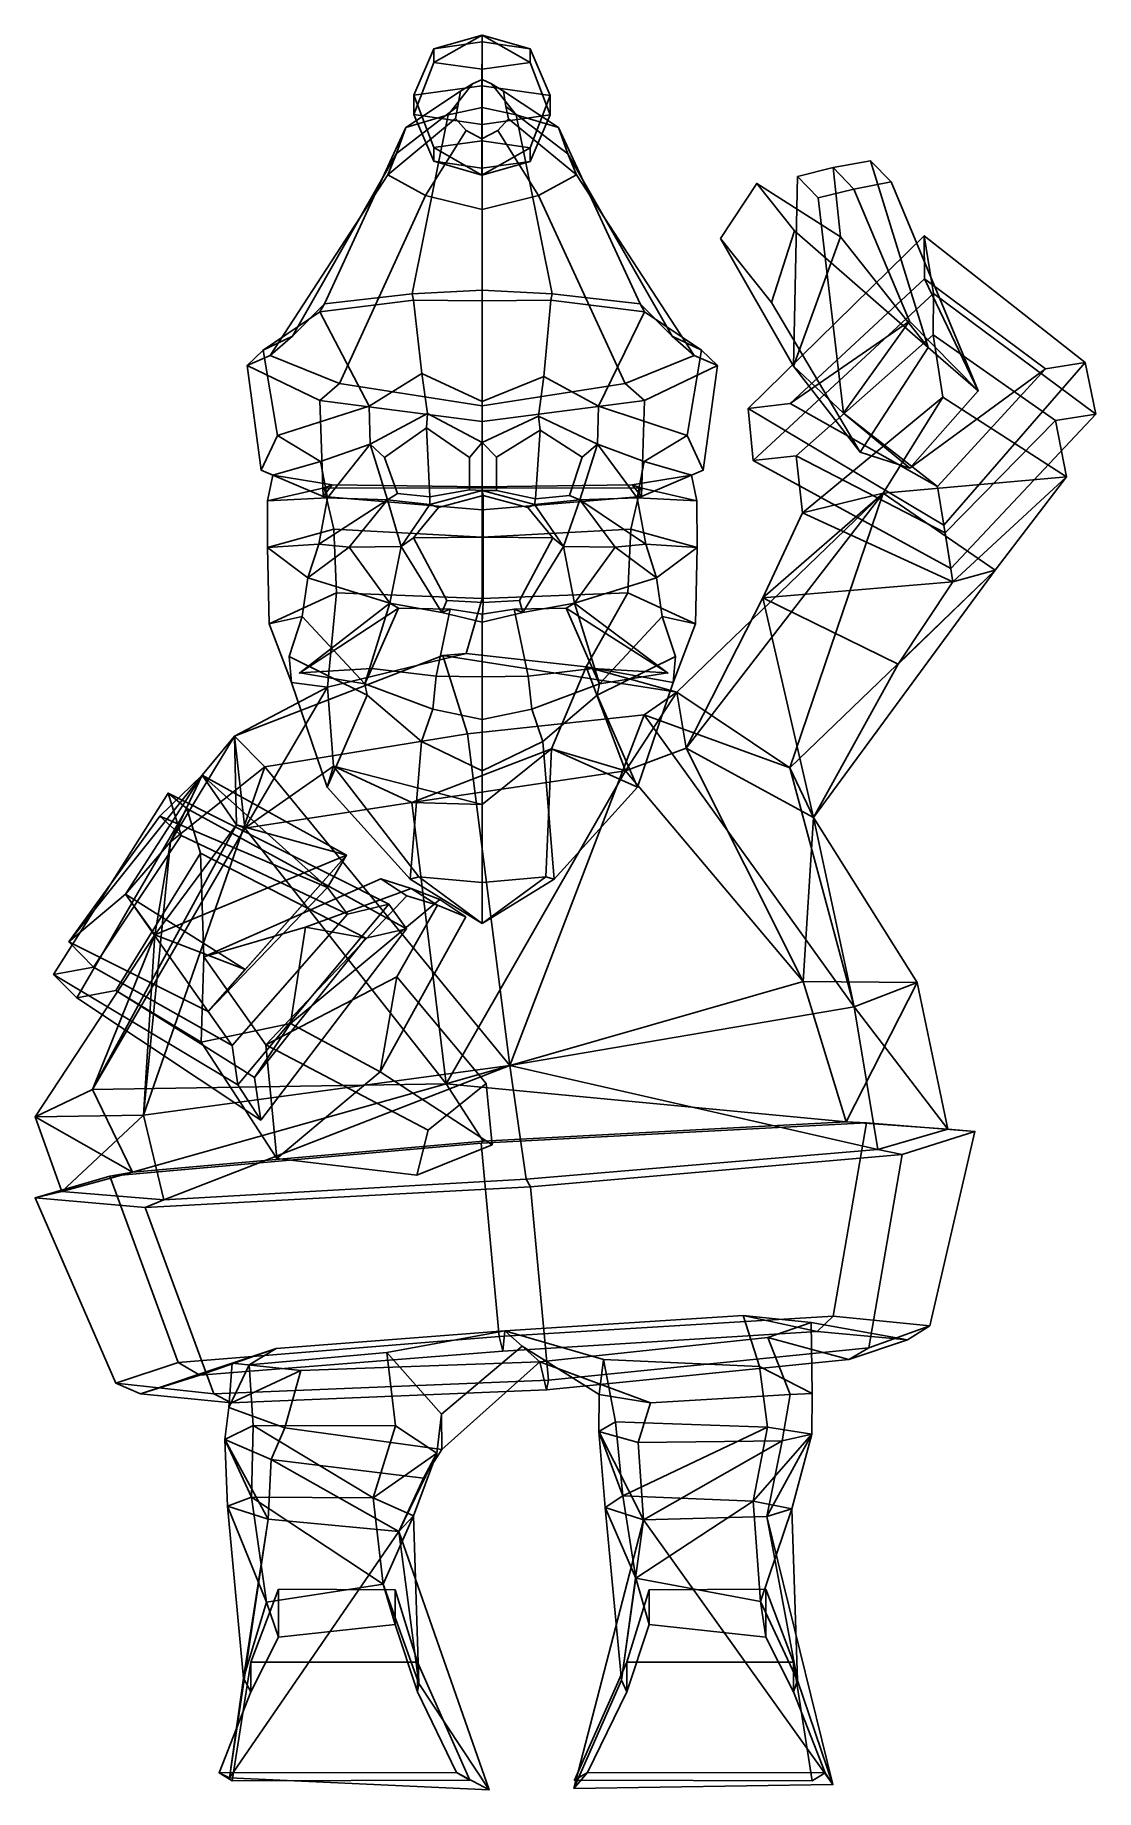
# Model space of a CAD drawing. Extents: x -140 to 160, y -156 to 341.
import ezdxf

# ---------------------------------------------------------------- set-up
doc = ezdxf.new("R2010")
doc.units = 0

msp = doc.modelspace()

# ---------------------------------------------------------------- linework, layer by layer
for p in [(-64.77507, 160.365143, 96.495125), (39.231495, 160.365143, 96.495125)]:
    msp.add_point(p)
for points in [[(-26.832548, 336.949158, -22.037313), (-13.224973, 338.858826, -29.255665), (-13.251208, 326.463806, -38.97863), (-32.495247, 323.763123, -28.770414)], [(-26.829958, 333.085388, -7.617524), (-13.211961, 340.792175, -13.282484), (-26.832548, 336.949158, -22.037313)], [(-13.211961, 340.792175, -13.282484), (-13.224973, 338.858826, -29.255665), (-26.832548, 336.949158, -22.037313)], [(-13.219794, 331.131287, -0.416027), (-13.211961, 340.792175, -13.282484), (-26.829958, 333.085388, -7.617524)], [(0.385223, 336.904724, -22.05411), (5.996488, 323.700287, -28.794167), (-13.251208, 326.463806, -38.97863), (-13.224973, 338.858826, -29.255665)], [(-13.211961, 340.792175, -13.282484), (0.385223, 336.904724, -22.05411), (-13.224973, 338.858826, -29.255665)], [(-13.219794, 331.131287, -0.416027), (0.387813, 333.040955, -7.634319), (-13.211961, 340.792175, -13.282484)], [(0.387813, 333.040955, -7.634319), (0.385223, 336.904724, -22.05411), (-13.211961, 340.792175, -13.282484)], [(-32.491585, 318.29892, -8.377673), (-26.829958, 333.085388, -7.617524), (-26.832548, 336.949158, -22.037313), (-32.495247, 323.763123, -28.770414)], [(-13.243885, 315.53537, 1.806762), (-13.219794, 331.131287, -0.416027), (-26.829958, 333.085388, -7.617524), (-32.491585, 318.29892, -8.377673)], [(-13.243885, 315.53537, 1.806762), (6.000149, 318.236053, -8.401425), (0.387813, 333.040955, -7.634319), (-13.219794, 331.131287, -0.416027)], [(6.000149, 318.236053, -8.401425), (5.996488, 323.700287, -28.794167), (0.385223, 336.904724, -22.05411), (0.387813, 333.040955, -7.634319)], [(-13.238644, 328.239136, -7.126529), (-15.936256, 327.024872, -7.45845), (-22.807869, 318.266296, 51.219948), (-13.178334, 320.358612, 53.964451)], [(-13.238644, 328.239136, -7.126529), (-13.178334, 320.358612, 53.964451), (-3.554868, 318.252838, 51.214859), (-10.545421, 327.016052, -7.461776)], [(-19.280514, 324.942139, -8.027983), (-20.038277, 320.642426, -9.204792), (-37.432755, 307.271637, 36.821705), (-34.74342, 314.677887, 46.516018)], [(-15.936256, 327.024872, -7.45845), (-19.280514, 324.942139, -8.027983), (-34.74342, 314.677887, 46.516018), (-22.807869, 318.266296, 51.219948)], [(-26.882874, 308.958221, -29.537462), (-32.495247, 323.763123, -28.770414), (-13.251208, 326.463806, -38.97863), (-13.275297, 310.86792, -36.755814)], [(-32.491585, 318.29892, -8.377673), (-32.495247, 323.763123, -28.770414), (-26.882874, 308.958221, -29.537462), (-26.880283, 305.094452, -15.117672)], [(0.334897, 308.913788, -29.554256), (-13.275297, 310.86792, -36.755814), (-13.251208, 326.463806, -38.97863), (5.996488, 323.700287, -28.794167)], [(-10.545421, 327.016052, -7.461776), (-3.554868, 318.252838, 51.214859), (8.370284, 314.647736, 46.50462), (-7.208688, 324.922424, -8.035432)], [(-7.208688, 324.922424, -8.035432), (8.370284, 314.647736, 46.50462), (11.038198, 307.237701, 36.808887), (-6.466423, 320.620239, -9.213166)], [(6.000149, 318.236053, -8.401425), (0.337486, 305.050018, -15.134467), (0.334897, 308.913788, -29.554256), (5.996488, 323.700287, -28.794167)], [(-57.824081, 264.803253, 82.086647), (-32.963776, 267.628021, 94.745087), (-22.807869, 318.266296, 51.219948), (-34.74342, 314.677887, 46.516018)], [(-20.038277, 320.642426, -9.204792), (-20.731186, 317.174194, -10.154005), (-39.893745, 301.297607, 29.001934), (-37.432755, 307.271637, 36.821705)], [(-13.175511, 268.643951, 102.110413), (-13.178334, 320.358612, 53.964451), (-22.807869, 318.266296, 51.219948), (-32.963776, 267.628021, 94.745087)], [(-13.243885, 315.53537, 1.806762), (-32.491585, 318.29892, -8.377673), (-26.880283, 305.094452, -15.117672), (-13.270119, 303.14035, -7.916174)], [(-13.243885, 315.53537, 1.806762), (-13.270119, 303.14035, -7.916174), (0.337486, 305.050018, -15.134467), (6.000149, 318.236053, -8.401425)], [(-13.175511, 268.643951, 102.110413), (6.612749, 267.628021, 94.745087), (-3.554868, 318.252838, 51.214859), (-13.178334, 320.358612, 53.964451)], [(-6.466423, 320.620239, -9.213166), (11.038198, 307.237701, 36.808887), (13.481923, 301.260284, 28.98782), (-5.786013, 317.14978, -10.163227)], [(31.473063, 264.803253, 82.086647), (8.370284, 314.647736, 46.50462), (-3.554868, 318.252838, 51.214859), (6.612749, 267.628021, 94.745087)], [(-66.864609, 255.59906, 55.375454), (-57.824081, 264.803253, 82.086647), (-34.74342, 314.677887, 46.516018), (-37.432755, 307.271637, 36.821705)], [(-20.731186, 317.174194, -10.154005), (-17.736357, 313.777924, -11.084127), (-29.184536, 295.4487, 21.354467), (-39.893745, 301.297607, 29.001934)], [(-17.736357, 313.777924, -11.084127), (-13.268827, 311.485901, -11.712283), (-13.220048, 291.502228, 16.200111), (-29.184536, 295.4487, 21.354467)], [(-8.793065, 313.763336, -11.089645), (2.755817, 295.426331, 21.34602), (-13.220048, 291.502228, 16.200111), (-13.268827, 311.485901, -11.712283)], [(-5.786013, 317.14978, -10.163227), (13.481923, 301.260284, 28.98782), (2.755817, 295.426331, 21.34602), (-8.793065, 313.763336, -11.089645)], [(40.513592, 255.59906, 55.375454), (11.038198, 307.237701, 36.808887), (8.370284, 314.647736, 46.50462), (31.473063, 264.803253, 82.086647)], [(-13.28314, 301.207001, -23.889299), (-26.882874, 308.958221, -29.537462), (-13.275297, 310.86792, -36.755814)], [(-26.880283, 305.094452, -15.117672), (-26.882874, 308.958221, -29.537462), (-13.28314, 301.207001, -23.889299)], [(-13.28314, 301.207001, -23.889299), (-13.275297, 310.86792, -36.755814), (0.334897, 308.913788, -29.554256)], [(0.337486, 305.050018, -15.134467), (-13.28314, 301.207001, -23.889299), (0.334897, 308.913788, -29.554256)], [(-73.134552, 250.177185, 32.811611), (-66.864609, 255.59906, 55.375454), (-37.432755, 307.271637, 36.821705), (-39.893745, 301.297607, 29.001934)], [(-13.270119, 303.14035, -7.916174), (-26.880283, 305.094452, -15.117672), (-13.28314, 301.207001, -23.889299)], [(-13.270119, 303.14035, -7.916174), (-13.28314, 301.207001, -23.889299), (0.337486, 305.050018, -15.134467)], [(46.783531, 250.177185, 32.811611), (13.481923, 301.260284, 28.98782), (11.038198, 307.237701, 36.808887), (40.513592, 255.59906, 55.375454)], [(75.931473, 300.81424, 178.903305), (74.805611, 247.138977, 191.860626), (88.122993, 283.700836, 194.802017), (86.094955, 303.322357, 182.228012)], [(75.931473, 300.81424, 178.903305), (86.094955, 303.322357, 182.228012), (91.931152, 297.220795, 172.396423), (81.776794, 294.799316, 168.996658)], [(86.094955, 303.322357, 182.228012), (96.596619, 305.272217, 186.127106), (102.424057, 299.2854, 176.244751), (91.931152, 297.220795, 172.396423)], [(86.094955, 303.322357, 182.228012), (88.122993, 283.700836, 194.802017), (112.975533, 252.445374, 207.377533), (96.596619, 305.272217, 186.127106)], [(96.596619, 305.272217, 186.127106), (112.975533, 252.445374, 207.377533), (127.07782, 240.145081, 179.792114), (102.424057, 299.2854, 176.244751)], [(-53.546638, 242.208405, 12.722825), (-73.134552, 250.177185, 32.811611), (-39.893745, 301.297607, 29.001934), (-29.184536, 295.4487, 21.354467)], [(27.19561, 242.208405, 12.722826), (2.755817, 295.426331, 21.34602), (13.481923, 301.260284, 28.98782), (46.783531, 250.177185, 32.811611)], [(54.17284, 283.237579, 246.90567), (68.577606, 265.124451, 250.328674), (75.137024, 285.430481, 254.822433), (64.448761, 298.82135, 241.832504)], [(54.17284, 283.237579, 246.90567), (64.448761, 298.82135, 241.832504), (88.122993, 283.700836, 194.802017), (74.805611, 247.138977, 191.860626)], [(64.448761, 298.82135, 241.832504), (75.137024, 285.430481, 254.822433), (112.975533, 252.445374, 207.377533), (88.122993, 283.700836, 194.802017)], [(75.931473, 300.81424, 178.903305), (81.776794, 294.799316, 168.996658), (88.954689, 233.826691, 164.787582), (74.805611, 247.138977, 191.860626)], [(91.931152, 297.220795, 172.396423), (102.424057, 299.2854, 176.244751), (127.07782, 240.145081, 179.792114), (107.62738, 259.889282, 158.023041)], [(-13.175512, 235.910461, -5.742792), (-53.546638, 242.208405, 12.722825), (-29.184536, 295.4487, 21.354467), (-13.220048, 291.502228, 16.200111)], [(-13.175512, 235.910461, -5.742792), (-13.220048, 291.502228, 16.200111), (2.755817, 295.426331, 21.34602), (27.19561, 242.208405, 12.722826)], [(81.776794, 294.799316, 168.996658), (91.931152, 297.220795, 172.396423), (107.62738, 259.889282, 158.023041), (88.954689, 233.826691, 164.787582)], [(54.17284, 283.237579, 246.90567), (74.805611, 247.138977, 191.860626), (93.686813, 222.861877, 215.876266), (68.577606, 265.124451, 250.328674)], [(63.486481, 220.441223, 152.876709), (62.037071, 235.206116, 182.493591), (111.839989, 284.05191, 161.062973), (114.4011, 267.678528, 133.227448)], [(62.037071, 235.206116, 182.493591), (73.895378, 236.553345, 182.75209), (111.845779, 271.880859, 167.1586), (111.839989, 284.05191, 161.062973)], [(68.577606, 265.124451, 250.328674), (93.686813, 222.861877, 215.876266), (112.975533, 252.445374, 207.377533), (75.137024, 285.430481, 254.822433)], [(157.354736, 248.151794, 183.511536), (160.361496, 233.59845, 153.911285), (114.4011, 267.678528, 133.227448), (111.839989, 284.05191, 161.062973)], [(157.354736, 248.151794, 183.511536), (111.839989, 284.05191, 161.062973), (111.845779, 271.880859, 167.1586), (146.105728, 246.360687, 183.523254)], [(-13.175511, 265.653229, 105.996429), (-13.175511, 268.643951, 102.110413), (-32.963776, 267.628021, 94.745087), (-32.575111, 265.833313, 99.837967)], [(-13.175511, 265.653229, 105.996429), (6.224084, 265.833313, 99.837967), (6.612749, 267.628021, 94.745087), (-13.175511, 268.643951, 102.110413)], [(107.62738, 259.889282, 158.023041), (127.07782, 240.145081, 179.792114), (111.845779, 271.880859, 167.1586), (73.895378, 236.553345, 182.75209)], [(107.780945, 218.252899, 183.528854), (146.105728, 246.360687, 183.523254), (111.845779, 271.880859, 167.1586), (127.07782, 240.145081, 179.792114)], [(-59.066433, 262.561523, 86.926041), (-57.824081, 264.803253, 82.086647), (-66.864609, 255.59906, 55.375454), (-75.163292, 251.690308, 57.15406)], [(-32.575111, 265.833313, 99.837967), (-32.963776, 267.628021, 94.745087), (-57.824081, 264.803253, 82.086647), (-59.066433, 262.561523, 86.926041)], [(-30.218285, 245.036011, 105.993355), (-32.575111, 265.833313, 99.837967), (-59.066433, 262.561523, 86.926041), (-45.159019, 235.798859, 95.688095)], [(-13.175512, 237.132874, 110.968666), (-13.175511, 265.653229, 105.996429), (-32.575111, 265.833313, 99.837967), (-30.218285, 245.036011, 105.993355)], [(-13.175512, 237.132874, 110.968666), (4.270983, 244.241577, 106.137733), (6.224084, 265.833313, 99.837967), (-13.175511, 265.653229, 105.996429)], [(4.270983, 244.241577, 106.137733), (19.680035, 235.798859, 95.688103), (32.715412, 262.561523, 86.926041), (6.224084, 265.833313, 99.837967)], [(6.224084, 265.833313, 99.837967), (32.715412, 262.561523, 86.926041), (31.473063, 264.803253, 82.086647), (6.612749, 267.628021, 94.745087)], [(32.715412, 262.561523, 86.926041), (48.812267, 251.690308, 57.15406), (40.513592, 255.59906, 55.375454), (31.473063, 264.803253, 82.086647)], [(63.486481, 220.441223, 152.876709), (114.4011, 267.678528, 133.227448), (114.326317, 256.051025, 139.044525), (75.557587, 221.776794, 153.157837)], [(160.361496, 233.59845, 153.911285), (148.947754, 231.744354, 153.941589), (114.326317, 256.051025, 139.044525), (114.4011, 267.678528, 133.227448)], [(-45.159019, 235.798859, 95.688095), (-59.066433, 262.561523, 86.926041), (-75.163292, 251.690308, 57.15406), (-71.116226, 227.540619, 77.814453)], [(19.680035, 235.798859, 95.688103), (44.765209, 227.540619, 77.814453), (48.812267, 251.690308, 57.15406), (32.715412, 262.561523, 86.926041)], [(88.954689, 233.826691, 164.787582), (107.62738, 259.889282, 158.023041), (73.895378, 236.553345, 182.75209), (115.614738, 213.142761, 198.765747)], [(-75.163292, 251.690308, 57.15406), (-66.864609, 255.59906, 55.375454), (-73.134552, 250.177185, 32.811611), (-79.68898, 247.304596, 31.64838)], [(48.812267, 251.690308, 57.15406), (53.337959, 247.304596, 31.64838), (46.783531, 250.177185, 32.811611), (40.513592, 255.59906, 55.375454)], [(117.097908, 238.364014, 107.632187), (77.370361, 205.661621, 120.882866), (75.557587, 221.776794, 153.157837), (114.326317, 256.051025, 139.044525)], [(148.947754, 231.744354, 153.941589), (152.047211, 215.803955, 121.680367), (117.097908, 238.364014, 107.632187), (114.326317, 256.051025, 139.044525)], [(-71.116226, 227.540619, 77.814453), (-75.163292, 251.690308, 57.15406), (-79.68898, 247.304596, 31.64838), (-75.689644, 217.683228, 41.266933)], [(-79.68898, 247.304596, 31.64838), (-73.134552, 250.177185, 32.811611), (-53.546638, 242.208405, 12.722825), (-59.075356, 237.459106, 9.714837)], [(53.337959, 247.304596, 31.64838), (32.724331, 237.459106, 9.714837), (27.19561, 242.208405, 12.722826), (46.783531, 250.177185, 32.811611)], [(44.765209, 227.540619, 77.814453), (49.338623, 217.683228, 41.266933), (53.337959, 247.304596, 31.64838), (48.812267, 251.690308, 57.15406)], [(93.686813, 222.861877, 215.876266), (107.780945, 218.252899, 183.528854), (127.07782, 240.145081, 179.792114), (112.975533, 252.445374, 207.377533)], [(-75.689644, 217.683228, 41.266933), (-79.68898, 247.304596, 31.64838), (-59.075356, 237.459106, 9.714837), (-58.180027, 210.312958, 16.025953)], [(-30.218285, 245.036011, 105.993355), (-45.159019, 235.798859, 95.688095), (-44.86631, 225.057556, 94.877663), (-28.649593, 233.792145, 106.658783)], [(-13.175512, 237.132874, 110.968666), (-30.218285, 245.036011, 105.993355), (-28.649593, 233.792145, 106.658783), (-13.175512, 225.558319, 108.95771)], [(-13.175512, 237.132874, 110.968666), (-13.175512, 225.558319, 108.95771), (2.702289, 232.987305, 106.687653), (4.270983, 244.241577, 106.137733)], [(4.270983, 244.241577, 106.137733), (2.702289, 232.987305, 106.687653), (19.387321, 225.057556, 94.877663), (19.680035, 235.798859, 95.688103)], [(49.338623, 217.683228, 41.266933), (31.829006, 210.312927, 16.025953), (32.724331, 237.459106, 9.714837), (53.337959, 247.304596, 31.64838)], [(74.805611, 247.138977, 191.860626), (88.954689, 233.826691, 164.787582), (107.780945, 218.252899, 183.528854), (93.686813, 222.861877, 215.876266)], [(88.954689, 233.826691, 164.787582), (115.614738, 213.142761, 198.765747), (146.105728, 246.360687, 183.523254), (107.780945, 218.252899, 183.528854)], [(117.391174, 202.147644, 204.411789), (157.354736, 248.151794, 183.511536), (146.105728, 246.360687, 183.523254), (115.614738, 213.142761, 198.765747)], [(119.354156, 189.868469, 172.583755), (160.361496, 233.59845, 153.911285), (157.354736, 248.151794, 183.511536), (117.391174, 202.147644, 204.411789)], [(-59.075356, 237.459106, 9.714837), (-53.546638, 242.208405, 12.722825), (-13.175512, 235.910461, -5.742792), (-13.175512, 231.539124, -9.574923)], [(32.724331, 237.459106, 9.714837), (-13.175512, 231.539124, -9.574923), (-13.175512, 235.910461, -5.742792), (27.19561, 242.208405, 12.722826)], [(77.370361, 205.661621, 120.882866), (117.097908, 238.364014, 107.632187), (100.224205, 211.240234, 64.805588)], [(152.047211, 215.803955, 121.680367), (100.224205, 211.240234, 64.805588), (117.097908, 238.364014, 107.632187)], [(-58.950687, 220.184937, 78.35788), (-44.86631, 225.057556, 94.877663), (-45.159019, 235.798859, 95.688095), (-71.116226, 227.540619, 77.814453)], [(-58.180027, 210.312958, 16.025953), (-59.075356, 237.459106, 9.714837), (-13.175512, 231.539124, -9.574923), (-13.175515, 206.496765, -3.372415)], [(-28.908442, 229.697693, 104.469688), (-28.649593, 233.792145, 106.658783), (-44.86631, 225.057556, 94.877663), (-40.845573, 221.328979, 94.654114)], [(-28.908442, 229.697693, 104.469688), (-16.760569, 221.325775, 106.095718), (-13.175512, 225.558319, 108.95771), (-28.649593, 233.792145, 106.658783)], [(31.829006, 210.312927, 16.025953), (-13.175515, 206.496765, -3.372415), (-13.175512, 231.539124, -9.574923), (32.724331, 237.459106, 9.714837)], [(32.599663, 220.184937, 78.35788), (44.765209, 227.540619, 77.814453), (19.680035, 235.798859, 95.688103), (19.387321, 225.057556, 94.877663)], [(117.391174, 202.147644, 204.411789), (115.614738, 213.142761, 198.765747), (73.895378, 236.553345, 182.75209), (62.037071, 235.206116, 182.493591)], [(119.354156, 189.868469, 172.583755), (117.391174, 202.147644, 204.411789), (62.037071, 235.206116, 182.493591), (63.486481, 220.441223, 152.876709)], [(119.354156, 189.868469, 172.583755), (117.695091, 200.046112, 167.356339), (148.947754, 231.744354, 153.941589), (160.361496, 233.59845, 153.911285)], [(-28.009085, 210.204559, 102.64016), (-28.908442, 229.697693, 104.469688), (-40.845573, 221.328979, 94.654114), (-37.098572, 211.139099, 97.547935)], [(-16.760569, 221.325775, 106.095718), (-28.908442, 229.697693, 104.469688), (-28.009085, 210.204559, 102.64016), (-16.760569, 212.208496, 106.939919)], [(3.209161, 229.002502, 104.268639), (2.702289, 232.987305, 106.687653), (-13.175512, 225.558319, 108.95771), (-9.137321, 221.445038, 106.276031)], [(-9.137321, 221.445038, 106.276031), (-9.137321, 211.94043, 107.318275), (1.892147, 209.592163, 102.009949), (3.209161, 229.002502, 104.268639)], [(1.892147, 209.592163, 102.009949), (11.454472, 210.588196, 95.723228), (15.128506, 221.448425, 92.15062), (3.209161, 229.002502, 104.268639)], [(3.209161, 229.002502, 104.268639), (15.128506, 221.448425, 92.15062), (19.387321, 225.057556, 94.877663), (2.702289, 232.987305, 106.687653)], [(119.904015, 186.140259, 134.006149), (152.047211, 215.803955, 121.680367), (148.947754, 231.744354, 153.941589), (117.695091, 200.046112, 167.356339)], [(-71.116226, 227.540619, 77.814453), (-75.689644, 217.683228, 41.266933), (-72.384102, 216.348694, 41.578907), (-58.950687, 220.184937, 78.35788)], [(-56.977936, 209.859009, 78.655991), (-44.86631, 225.057556, 94.877663), (-58.950687, 220.184937, 78.35788)], [(-39.936043, 209.298401, 98.549278), (-44.86631, 225.057556, 94.877663), (-56.977936, 209.859009, 78.655991)], [(-37.098572, 211.139099, 97.547935), (-40.845573, 221.328979, 94.654114), (-44.86631, 225.057556, 94.877663), (-39.936043, 209.298401, 98.549278)], [(-16.760569, 212.208496, 106.939919), (-13.175513, 211.96109, 110.144318), (-13.175512, 225.558319, 108.95771), (-16.760569, 221.325775, 106.095718)], [(-9.137321, 211.94043, 107.318275), (-9.137321, 221.445038, 106.276031), (-13.175512, 225.558319, 108.95771), (-13.175513, 211.96109, 110.144318)], [(11.454472, 210.588196, 95.723228), (14.457056, 209.298401, 98.549278), (19.387321, 225.057556, 94.877663), (15.128506, 221.448425, 92.15062)], [(14.457056, 209.298401, 98.549278), (30.626907, 209.859009, 78.655991), (19.387321, 225.057556, 94.877663)], [(30.626907, 209.859009, 78.655991), (32.599663, 220.184937, 78.35788), (19.387321, 225.057556, 94.877663)], [(44.765209, 227.540619, 77.814453), (32.599663, 220.184937, 78.35788), (46.033085, 216.348694, 41.578907), (49.338623, 217.683228, 41.266933)], [(-58.950687, 220.184937, 78.35788), (-72.384102, 216.348694, 41.578907), (-73.888512, 209.042908, 42.462151), (-56.977936, 209.859009, 78.655991)], [(32.599663, 220.184937, 78.35788), (30.626907, 209.859009, 78.655991), (47.537487, 209.042908, 42.462151), (46.033085, 216.348694, 41.578907)], [(119.354156, 189.868469, 172.583755), (63.486481, 220.441223, 152.876709), (75.557587, 221.776794, 153.157837), (117.695091, 200.046112, 167.356339)], [(77.370361, 205.661621, 120.882866), (119.904015, 186.140259, 134.006149), (117.695091, 200.046112, 167.356339), (75.557587, 221.776794, 153.157837)], [(-75.689644, 217.683228, 41.266933), (-58.180027, 210.312958, 16.025953), (-55.593899, 213.574707, 15.36448), (-72.384102, 216.348694, 41.578907)], [(-73.888512, 209.042908, 42.462151), (-72.384102, 216.348694, 41.578907), (-55.593899, 213.574707, 15.36448), (-57.906261, 212.72229, 12.672508)], [(-58.180027, 210.312958, 16.025953), (-13.175515, 206.496765, -3.372415), (-13.175516, 213.033264, -1.753985), (-55.593899, 213.574707, 15.36448)], [(-57.906261, 212.72229, 12.672508), (-55.593899, 213.574707, 15.36448), (-13.175516, 213.033264, -1.753985), (-13.175518, 212.648071, -2.405134)], [(31.555233, 212.72229, 12.672508), (-13.175518, 212.648071, -2.405134), (-13.175516, 213.033264, -1.753985), (29.242878, 213.574707, 15.364481)], [(31.829006, 210.312927, 16.025953), (29.242878, 213.574707, 15.364481), (-13.175516, 213.033264, -1.753985), (-13.175515, 206.496765, -3.372415)], [(49.338623, 217.683228, 41.266933), (46.033085, 216.348694, 41.578907), (29.242878, 213.574707, 15.364481), (31.829006, 210.312927, 16.025953)], [(47.537487, 209.042908, 42.462151), (31.555233, 212.72229, 12.672508), (29.242878, 213.574707, 15.364481), (46.033085, 216.348694, 41.578907)], [(152.047211, 215.803955, 121.680367), (131.904846, 189.483765, 78.124954), (100.224205, 211.240234, 64.805588)], [(119.904015, 186.140259, 134.006149), (131.904846, 189.483765, 78.124954), (152.047211, 215.803955, 121.680367)], [(-73.910294, 195.848938, 44.641083), (-73.888512, 209.042908, 42.462151), (-57.906261, 212.72229, 12.672508), (-55.161484, 201.025208, 11.188779)], [(-56.977936, 209.859009, 78.655991), (-73.888512, 209.042908, 42.462151), (-73.910294, 195.848938, 44.641083), (-59.419704, 196.759888, 78.504814)], [(-59.419704, 196.759888, 78.504814), (-39.936043, 209.298401, 98.549278), (-56.977936, 209.859009, 78.655991)], [(-50.765728, 195.943115, 101.72583), (-39.936043, 209.298401, 98.549278), (-59.419704, 196.759888, 78.504814)], [(-55.161484, 201.025208, 11.188779), (-57.906261, 212.72229, 12.672508), (-13.175518, 212.648071, -2.405134), (-13.17553, 198.771881, -0.945827)], [(-50.765728, 195.943115, 101.72583), (-36.133968, 196.096497, 104.760262), (-39.936043, 209.298401, 98.549278)], [(-28.009085, 210.204559, 102.64016), (-37.098572, 211.139099, 97.547935), (-39.936043, 209.298401, 98.549278), (-27.976192, 208.017517, 104.835991)], [(-36.133968, 196.096497, 104.760262), (-27.976192, 208.017517, 104.835991), (-39.936043, 209.298401, 98.549278)], [(-12.91713, 198.757813, 128.666168), (-12.91713, 210.574738, 124.53614), (-25.540005, 207.140503, 121.019623), (-32.616333, 198.576141, 122.216957)], [(-28.009085, 210.204559, 102.64016), (-27.976192, 208.017517, 104.835991), (-13.175513, 211.96109, 110.144318), (-16.760569, 212.208496, 106.939919)], [(-12.91713, 210.574738, 124.53614), (-13.175513, 211.96109, 110.144318), (-27.976192, 208.017517, 104.835991), (-25.540005, 207.140503, 121.019623)], [(28.810459, 201.025208, 11.188779), (-13.17553, 198.771881, -0.945827), (-13.175518, 212.648071, -2.405134), (31.555233, 212.72229, 12.672508)], [(-12.91713, 210.574738, 124.53614), (-0.294258, 207.140503, 121.019623), (1.625166, 208.017517, 104.835991), (-13.175513, 211.96109, 110.144318)], [(1.892147, 209.592163, 102.009949), (-9.137321, 211.94043, 107.318275), (-13.175513, 211.96109, 110.144318), (1.625166, 208.017517, 104.835991)], [(-12.91713, 198.757813, 128.666168), (6.78207, 198.576141, 122.216957), (-0.294258, 207.140503, 121.019623), (-12.91713, 210.574738, 124.53614)], [(1.892147, 209.592163, 102.009949), (1.625166, 208.017517, 104.835991), (14.457056, 209.298401, 98.549278), (11.454472, 210.588196, 95.723228)], [(9.782944, 196.096497, 104.760262), (14.457056, 209.298401, 98.549278), (1.625166, 208.017517, 104.835991)], [(24.414703, 195.943115, 101.72583), (14.457056, 209.298401, 98.549278), (9.782944, 196.096497, 104.760262)], [(33.068684, 196.759888, 78.504814), (30.626907, 209.859009, 78.655991), (14.457056, 209.298401, 98.549278)], [(24.414703, 195.943115, 101.72583), (33.068684, 196.759888, 78.504814), (14.457056, 209.298401, 98.549278)], [(47.559273, 195.848938, 44.641083), (28.810459, 201.025208, 11.188779), (31.555233, 212.72229, 12.672508), (47.537487, 209.042908, 42.462151)], [(30.626907, 209.859009, 78.655991), (33.068684, 196.759888, 78.504814), (47.559273, 195.848938, 44.641083), (47.537487, 209.042908, 42.462151)], [(44.510269, 139.079651, 43.640148), (100.224205, 211.240234, 64.805588), (41.882004, 154.97522, -1.289483)], [(73.780495, 133.537842, -20.409626), (41.882004, 154.97522, -1.289483), (100.224205, 211.240234, 64.805588)], [(44.510269, 139.079651, 43.640148), (66.166168, 181.660217, 83.135269), (100.224205, 211.240234, 64.805588)], [(77.370361, 205.661621, 120.882866), (100.224205, 211.240234, 64.805588), (66.166168, 181.660217, 83.135269)], [(73.780495, 133.537842, -20.409626), (100.224205, 211.240234, 64.805588), (131.904846, 189.483765, 78.124954)], [(-32.616333, 198.576141, 122.216957), (-25.540005, 207.140503, 121.019623), (-27.976192, 208.017517, 104.835991), (-36.133968, 196.096497, 104.760262)], [(6.78207, 198.576141, 122.216957), (9.782944, 196.096497, 104.760262), (1.625166, 208.017517, 104.835991), (-0.294258, 207.140503, 121.019623)], [(119.904015, 186.140259, 134.006149), (77.370361, 205.661621, 120.882866), (66.166168, 181.660217, 83.135269)], [(-73.473938, 174.294678, 46.003769), (-73.910294, 195.848938, 44.641083), (-55.161484, 201.025208, 11.188779), (-54.368767, 183.037537, 14.099625)], [(-54.368767, 183.037537, 14.099625), (-55.161484, 201.025208, 11.188779), (-13.17553, 198.771881, -0.945827), (-13.175528, 181.411804, 3.485332)], [(-23.192005, 180.828156, 117.381264), (-32.616333, 198.576141, 122.216957), (-36.133968, 196.096497, 104.760262), (-24.641973, 177.509399, 104.511536)], [(-12.91713, 180.306702, 122.61129), (-12.91713, 198.757813, 128.666168), (-32.616333, 198.576141, 122.216957), (-23.192005, 180.828156, 117.381264)], [(28.017742, 183.037537, 14.099625), (-13.175528, 181.411804, 3.485332), (-13.17553, 198.771881, -0.945827), (28.810459, 201.025208, 11.188779)], [(-12.91713, 180.306702, 122.61129), (-2.642256, 180.828156, 117.381264), (6.78207, 198.576141, 122.216957), (-12.91713, 198.757813, 128.666168)], [(-2.642256, 180.828156, 117.381264), (-1.709052, 177.509399, 104.511536), (9.782944, 196.096497, 104.760262), (6.78207, 198.576141, 122.216957)], [(47.122921, 174.294678, 46.003769), (28.017742, 183.037537, 14.099625), (28.810459, 201.025208, 11.188779), (47.559273, 195.848938, 44.641083)], [(-59.419704, 196.759888, 78.504814), (-73.910294, 195.848938, 44.641083), (-62.485779, 187.236511, 77.948036)], [(-64.091522, 176.30658, 78.12674), (-62.485779, 187.236511, 77.948036), (-73.910294, 195.848938, 44.641083), (-73.473938, 174.294678, 46.003769)], [(-62.485779, 187.236511, 77.948036), (-50.765728, 195.943115, 101.72583), (-59.419704, 196.759888, 78.504814)], [(-39.269108, 180.129791, 98.608398), (-50.765728, 195.943115, 101.72583), (-62.485779, 187.236511, 77.948036)], [(-39.269108, 180.129791, 98.608398), (-36.133968, 196.096497, 104.760262), (-50.765728, 195.943115, 101.72583)], [(-24.641973, 177.509399, 104.511536), (-36.133968, 196.096497, 104.760262), (-39.269108, 180.129791, 98.608398)], [(-1.709052, 177.509399, 104.511536), (12.918083, 180.129791, 98.608398), (9.782944, 196.096497, 104.760262)], [(12.918083, 180.129791, 98.608398), (24.414703, 195.943115, 101.72583), (9.782944, 196.096497, 104.760262)], [(12.918083, 180.129791, 98.608398), (36.134758, 187.236511, 77.948036), (24.414703, 195.943115, 101.72583)], [(36.134758, 187.236511, 77.948036), (33.068684, 196.759888, 78.504814), (24.414703, 195.943115, 101.72583)], [(33.068684, 196.759888, 78.504814), (36.134758, 187.236511, 77.948036), (47.559273, 195.848938, 44.641083)], [(37.740501, 176.30658, 78.12674), (47.122921, 174.294678, 46.003769), (47.559273, 195.848938, 44.641083), (36.134758, 187.236511, 77.948036)], [(80.494713, 119.503906, 21.238415), (73.780495, 133.537842, -20.409626), (131.904846, 189.483765, 78.124954)], [(104.403908, 162.852661, 94.618256), (80.494713, 119.503906, 21.238415), (131.904846, 189.483765, 78.124954)], [(119.904015, 186.140259, 134.006149), (104.403908, 162.852661, 94.618256), (131.904846, 189.483765, 78.124954)], [(-64.091522, 176.30658, 78.12674), (-46.377117, 157.303833, 104.917747), (-39.269108, 180.129791, 98.608398), (-62.485779, 187.236511, 77.948036)], [(37.740501, 176.30658, 78.12674), (36.134758, 187.236511, 77.948036), (12.918083, 180.129791, 98.608398), (20.026091, 157.303833, 104.917747)], [(119.904015, 186.140259, 134.006149), (66.166168, 181.660217, 83.135269), (104.403908, 162.852661, 94.618256)], [(-67.145393, 157.683044, 50.112881), (-73.473938, 174.294678, 46.003769), (-54.368767, 183.037537, 14.099625), (-56.919014, 156.313477, 30.132879)], [(-36.90292, 178.709167, 112.60862), (-39.269108, 180.129791, 98.608398), (-64.77507, 160.365143, 96.495125)], [(-64.77507, 160.365143, 96.495125), (-39.269108, 180.129791, 98.608398), (-46.377117, 157.303833, 104.917747)], [(-44.380119, 161.660431, 115.002632), (-36.90292, 178.709167, 112.60862), (-64.77507, 160.365143, 96.495125)], [(-56.919014, 156.313477, 30.132879), (-54.368767, 183.037537, 14.099625), (-13.175528, 181.411804, 3.485332), (-17.735605, 165.898193, 8.102624)], [(-22.205547, 178.446899, 112.725731), (-36.90292, 178.709167, 112.60862), (-44.380119, 161.660431, 115.002632), (-26.1665, 159.469116, 123.670197)], [(-36.90292, 178.709167, 112.60862), (-22.205547, 178.446899, 112.725731), (-24.641973, 177.509399, 104.511536), (-39.269108, 180.129791, 98.608398)], [(-12.91713, 180.306702, 122.61129), (-23.192005, 180.828156, 117.381264), (-24.641973, 177.509399, 104.511536), (-13.175513, 174.722046, 110.431023)], [(16.208071, 162.134369, 31.951246), (-17.735605, 165.898193, 8.102624), (-13.175528, 181.411804, 3.485332), (28.017742, 183.037537, 14.099625)], [(-12.91713, 180.306702, 122.61129), (-13.175513, 174.722046, 110.431023), (-1.709052, 177.509399, 104.511536), (-2.642256, 180.828156, 117.381264)], [(10.551893, 178.709167, 112.60862), (12.918083, 180.129791, 98.608398), (-1.709052, 177.509399, 104.511536), (-4.145477, 178.446899, 112.725731)], [(-4.145477, 178.446899, 112.725731), (-0.184526, 159.469116, 123.670197), (18.029095, 161.660431, 115.002632), (10.551893, 178.709167, 112.60862)], [(10.551893, 178.709167, 112.60862), (39.231495, 160.365143, 96.495125), (12.918083, 180.129791, 98.608398)], [(18.029095, 161.660431, 115.002632), (39.231495, 160.365143, 96.495125), (10.551893, 178.709167, 112.60862)], [(39.231495, 160.365143, 96.495125), (20.026091, 157.303833, 104.917747), (12.918083, 180.129791, 98.608398)], [(40.794373, 157.683044, 50.112881), (16.208071, 162.134369, 31.951246), (28.017742, 183.037537, 14.099625), (47.122921, 174.294678, 46.003769)], [(80.494713, 119.503906, 21.238415), (66.166168, 181.660217, 83.135269), (44.510269, 139.079651, 43.640148)], [(104.403908, 162.852661, 94.618256), (66.166168, 181.660217, 83.135269), (80.494713, 119.503906, 21.238415)], [(-67.145393, 157.683044, 50.112881), (-67.814743, 165.048523, 81.29702), (-64.091522, 176.30658, 78.12674), (-73.473938, 174.294678, 46.003769)], [(-64.091522, 176.30658, 78.12674), (-67.814743, 165.048523, 81.29702), (-45.693947, 154.082092, 95.906563), (-46.377117, 157.303833, 104.917747)], [(-26.1665, 159.469116, 123.670197), (-13.175513, 159.265625, 124.353905), (-13.175513, 177.032837, 115.474297), (-22.205547, 178.446899, 112.725731)], [(-13.175513, 177.032837, 115.474297), (-13.175513, 174.722046, 110.431023), (-24.641973, 177.509399, 104.511536), (-22.205547, 178.446899, 112.725731)], [(-0.184526, 159.469116, 123.670197), (-4.145477, 178.446899, 112.725731), (-13.175513, 177.032837, 115.474297), (-13.175513, 159.265625, 124.353905)], [(-13.175513, 177.032837, 115.474297), (-4.145477, 178.446899, 112.725731), (-1.709052, 177.509399, 104.511536), (-13.175513, 174.722046, 110.431023)], [(37.740501, 176.30658, 78.12674), (20.026091, 157.303833, 104.917747), (19.34292, 154.082092, 95.906563), (41.46373, 165.048523, 81.29702)], [(40.794373, 157.683044, 50.112881), (47.122921, 174.294678, 46.003769), (37.740501, 176.30658, 78.12674), (41.46373, 165.048523, 81.29702)], [(-24.281164, 165.268158, 3.821666), (-83.209648, 142.525146, -5.402353), (-56.919014, 156.313477, 30.132879), (-17.735605, 165.898193, 8.102624)], [(-24.281164, 165.268158, 3.821666), (-17.362844, 143.194427, -46.977654), (-74.641449, 133.810181, -40.907555), (-83.209648, 142.525146, -5.402353)], [(-45.693947, 154.082092, 95.906563), (-67.814743, 165.048523, 81.29702), (-67.145393, 157.683044, 50.112881), (-57.067329, 128.035583, 66.107307)], [(-17.735605, 165.898193, 8.102624), (16.208071, 162.134369, 31.951246), (41.882004, 154.97522, -1.289483), (-24.281164, 165.268158, 3.821666)], [(-24.281164, 165.268158, 3.821666), (41.882004, 154.97522, -1.289483), (32.617664, 148.484375, -34.186359), (-17.362844, 143.194427, -46.977654)], [(19.34292, 154.082092, 95.906563), (30.716305, 128.035583, 66.107307), (40.794373, 157.683044, 50.112881), (41.46373, 165.048523, 81.29702)], [(-46.377117, 157.303833, 104.917747), (-44.380119, 161.660431, 115.002632), (-64.77507, 160.365143, 96.495125)], [(-26.1665, 159.469116, 123.670197), (-44.380119, 161.660431, 115.002632), (-46.377117, 157.303833, 104.917747), (-27.168127, 150.170074, 113.764572)], [(-13.175513, 159.265625, 124.353905), (-26.1665, 159.469116, 123.670197), (-27.168127, 150.170074, 113.764572), (-13.175512, 147.203278, 119.235939)], [(-13.175513, 159.265625, 124.353905), (-13.175512, 147.203278, 119.235939), (0.817101, 150.170074, 113.764572), (-0.184526, 159.469116, 123.670197)], [(-0.184526, 159.469116, 123.670197), (0.817101, 150.170074, 113.764572), (20.026091, 157.303833, 104.917747), (18.029095, 161.660431, 115.002632)], [(30.716305, 128.035583, 66.107307), (6.445032, 138.906311, 60.551693), (16.208071, 162.134369, 31.951246), (40.794373, 157.683044, 50.112881)], [(27.366444, 132.705322, 61.792484), (16.208071, 162.134369, 31.951246), (6.445032, 138.906311, 60.551693)], [(41.882004, 154.97522, -1.289483), (16.208071, 162.134369, 31.951246), (27.366444, 132.705322, 61.792484)], [(20.026091, 157.303833, 104.917747), (39.231495, 160.365143, 96.495125), (18.029095, 161.660431, 115.002632)], [(-83.209648, 142.525146, -5.402353), (-80.292557, 116.447968, 54.252644), (-56.919014, 156.313477, 30.132879)], [(-80.292557, 116.447968, 54.252644), (-55.219677, 133.995087, 57.823231), (-56.919014, 156.313477, 30.132879)], [(-57.067329, 128.035583, 66.107307), (-67.145393, 157.683044, 50.112881), (-56.919014, 156.313477, 30.132879), (-55.219677, 133.995087, 57.823231)], [(-33.535545, 102.034058, 97.859222), (-30.350422, 141.018555, 115.812424), (-45.693947, 154.082092, 95.906563), (-57.067329, 128.035583, 66.107307)], [(-30.350422, 141.018555, 115.812424), (-27.168127, 150.170074, 113.764572), (-46.377117, 157.303833, 104.917747), (-45.693947, 154.082092, 95.906563)], [(3.999393, 141.018555, 115.812424), (19.34292, 154.082092, 95.906563), (20.026091, 157.303833, 104.917747), (0.817101, 150.170074, 113.764572)], [(7.184521, 102.034058, 97.859222), (30.716305, 128.035583, 66.107307), (19.34292, 154.082092, 95.906563), (3.999393, 141.018555, 115.812424)], [(44.510269, 139.079651, 43.640148), (41.882004, 154.97522, -1.289483), (27.366444, 132.705322, 61.792484)], [(73.780495, 133.537842, -20.409626), (32.617664, 148.484375, -34.186359), (41.882004, 154.97522, -1.289483)], [(-13.175512, 132.673096, 122.178635), (-13.175512, 147.203278, 119.235939), (-27.168127, 150.170074, 113.764572), (-30.350422, 141.018555, 115.812424)], [(-13.175512, 132.673096, 122.178635), (3.999393, 141.018555, 115.812424), (0.817101, 150.170074, 113.764572), (-13.175512, 147.203278, 119.235939)], [(-5.363101, 49.335693, -101.914017), (-17.362844, 143.194427, -46.977654), (32.617664, 148.484375, -34.186359)], [(91.983482, 65.910339, -59.173653), (-5.363101, 49.335693, -101.914017), (32.617664, 148.484375, -34.186359)], [(91.983482, 65.910339, -59.173653), (32.617664, 148.484375, -34.186359), (73.780495, 133.537842, -20.409626)], [(-101.370018, 112.61438, -27.581419), (-83.209648, 142.525146, -5.402353), (-74.641449, 133.810181, -40.907555)], [(-101.370018, 112.61438, -27.581419), (-92.382782, 131.421936, 97.35862), (-83.209648, 142.525146, -5.402353)], [(-82.652275, 117.363312, 28.901421), (-83.209648, 142.525146, -5.402353), (-92.382782, 131.421936, 97.35862)], [(-82.652275, 117.363312, 28.901421), (-80.292557, 116.447968, 54.252644), (-83.209648, 142.525146, -5.402353)], [(-5.363101, 49.335693, -101.914017), (-74.641449, 133.810181, -40.907555), (-17.362844, 143.194427, -46.977654)], [(-13.175512, 89.516891, 101.101158), (-13.175512, 132.673096, 122.178635), (-30.350422, 141.018555, 115.812424), (-33.535545, 102.034058, 97.859222)], [(-13.175512, 89.516891, 101.101158), (7.184521, 102.034058, 97.859222), (3.999393, 141.018555, 115.812424), (-13.175512, 132.673096, 122.178635)], [(77.603058, 73.133896, 94.419571), (44.510269, 139.079651, 43.640148), (27.366444, 132.705322, 61.792484)], [(77.603058, 73.133896, 94.419571), (80.494713, 119.503906, 21.238415), (44.510269, 139.079651, 43.640148)], [(-13.175512, 123.128876, 56.009388), (-33.060944, 123.726379, 65.603783), (6.445032, 138.906311, 60.551693)], [(-33.060944, 123.726379, 65.603783), (27.366444, 132.705322, 61.792484), (6.445032, 138.906311, 60.551693)], [(4.765575, 102.726334, 81.952538), (-13.175512, 101.092194, 77.656464), (-13.175512, 123.128876, 56.009388), (6.445032, 138.906311, 60.551693)], [(7.184521, 102.034058, 97.859222), (4.765575, 102.726334, 81.952538), (6.445032, 138.906311, 60.551693), (30.716305, 128.035583, 66.107307)], [(-130.04837, 84.321228, 146.140778), (-104.39743, 119.854218, 148.823242), (-92.382782, 131.421936, 97.35862)], [(-130.04837, 84.321228, 146.140778), (-92.382782, 131.421936, 97.35862), (-114.079468, 97.80191, 96.942001)], [(-101.370018, 112.61438, -27.581419), (-114.079468, 97.80191, 96.942001), (-92.382782, 131.421936, 97.35862)], [(-109.011726, 35.312286, -76.242699), (-74.641449, 133.810181, -40.907555), (-5.363101, 49.335693, -101.914017)], [(-109.011726, 35.312286, -76.242699), (-101.370018, 112.61438, -27.581419), (-74.641449, 133.810181, -40.907555)], [(-56.957104, 99.649017, 135.998718), (-92.382782, 131.421936, 97.35862), (-104.39743, 119.854218, 148.823242)], [(-82.652275, 117.363312, 28.901421), (-92.382782, 131.421936, 97.35862), (-51.551762, 108.78302, 87.498566)], [(-56.957104, 99.649017, 135.998718), (-51.551762, 108.78302, 87.498566), (-92.382782, 131.421936, 97.35862)], [(-33.060944, 123.726379, 65.603783), (-55.219677, 133.995087, 57.823231), (-80.292557, 116.447968, 54.252644)], [(-33.535545, 102.034058, 97.859222), (-57.067329, 128.035583, 66.107307), (-55.219677, 133.995087, 57.823231), (-31.116602, 102.726334, 81.952538)], [(-31.116602, 102.726334, 81.952538), (-55.219677, 133.995087, 57.823231), (-13.175512, 123.128876, 56.009388), (-13.175512, 101.092194, 77.656464)], [(-13.175512, 123.128876, 56.009388), (-55.219677, 133.995087, 57.823231), (-33.060944, 123.726379, 65.603783)], [(-23.358282, 44.152847, 115.783691), (27.366444, 132.705322, 61.792484), (-33.060944, 123.726379, 65.603783)], [(-23.358282, 44.152847, 115.783691), (77.603058, 73.133896, 94.419571), (27.366444, 132.705322, 61.792484)], [(91.983482, 65.910339, -59.173653), (73.780495, 133.537842, -20.409626), (80.494713, 119.503906, 21.238415)], [(-127.856331, 68.467743, 214.269379), (-96.691864, 122.05896, 218.863541), (-102.034904, 126.396179, 187.20752), (-134.384842, 75.085785, 182.479523)], [(-134.384842, 75.085785, 182.479523), (-102.034904, 126.396179, 187.20752), (-98.32151, 114.346313, 184.036774), (-123.11821, 77.112869, 180.846725)], [(-39.566727, 94.969849, 169.322662), (-102.034904, 126.396179, 187.20752), (-96.691864, 122.05896, 218.863541), (-34.562485, 88.03215, 201.324036)], [(-39.566727, 94.969849, 169.322662), (-51.286304, 92.176559, 170.87941), (-98.32151, 114.346313, 184.036774), (-102.034904, 126.396179, 187.20752)], [(-123.11821, 77.112869, 180.846725), (-98.32151, 114.346313, 184.036774), (-104.39743, 119.854218, 148.823242), (-130.04837, 84.321228, 146.140778)], [(-127.856331, 68.467743, 214.269379), (-116.763657, 70.503189, 212.669983), (-92.883591, 109.416626, 215.552902), (-96.691864, 122.05896, 218.863541)], [(-104.39743, 119.854218, 148.823242), (-98.32151, 114.346313, 184.036774), (-51.286304, 92.176559, 170.87941), (-56.957104, 99.649017, 135.998718)], [(-34.562485, 88.03215, 201.324036), (-96.691864, 122.05896, 218.863541), (-92.883591, 109.416626, 215.552902), (-46.086506, 85.324707, 202.862915)], [(-23.358282, 44.152847, 115.783691), (-33.060944, 123.726379, 65.603783), (-80.292557, 116.447968, 54.252644)], [(77.603058, 73.133896, 94.419571), (109.82206, 72.806671, 11.10304), (80.494713, 119.503906, 21.238415)], [(109.82206, 72.806671, 11.10304), (91.983482, 65.910339, -59.173653), (80.494713, 119.503906, 21.238415)], [(-123.392151, 42.535858, 77.350525), (-82.652275, 117.363312, 28.901421), (-105.780533, 86.305054, 4.472602)], [(-123.392151, 42.535858, 77.350525), (-80.292557, 116.447968, 54.252644), (-82.652275, 117.363312, 28.901421)], [(-23.358282, 44.152847, 115.783691), (-80.292557, 116.447968, 54.252644), (-123.392151, 42.535858, 77.350525)], [(-105.780533, 86.305054, 4.472602), (-82.652275, 117.363312, 28.901421), (-51.551762, 108.78302, 87.498566)], [(-92.673706, 55.894272, 203.650299), (-91.877045, 80.0354, 214.482239), (-92.883591, 109.416626, 215.552902), (-116.763657, 70.503189, 212.669983)], [(-105.780533, 86.305054, 4.472602), (-114.079468, 97.80191, 96.942001), (-101.370018, 112.61438, -27.581419)], [(-109.011726, 35.312286, -76.242699), (-105.780533, 86.305054, 4.472602), (-101.370018, 112.61438, -27.581419)], [(-63.1548, 88.430298, 205.563721), (-46.086506, 85.324707, 202.862915), (-92.883591, 109.416626, 215.552902), (-91.877045, 80.0354, 214.482239)], [(-80.201958, 76.474243, 88.445892), (-105.780533, 86.305054, 4.472602), (-51.551762, 108.78302, 87.498566)], [(-90.660721, 64.645294, 134.892761), (-80.201958, 76.474243, 88.445892), (-51.551762, 108.78302, 87.498566)], [(-90.660721, 64.645294, 134.892761), (-51.551762, 108.78302, 87.498566), (-56.957104, 99.649017, 135.998718)], [(-33.278206, 99.403854, 240.590973), (-63.1548, 88.430298, 205.563721), (-91.877045, 80.0354, 214.482239), (-41.871853, 102.157303, 247.500458)], [(-34.529205, 97.329681, 257.000031), (-41.871853, 102.157303, 247.500458), (-91.877045, 80.0354, 214.482239), (-74.402473, 55.138321, 245.145111)], [(-56.957104, 99.649017, 135.998718), (-51.286304, 92.176559, 170.87941), (-83.926788, 55.015579, 169.133224), (-90.660721, 64.645294, 134.892761)], [(-25.173664, 96.249878, 233.890091), (-67.401596, 61.181717, 194.983902), (-63.1548, 88.430298, 205.563721), (-33.278206, 99.403854, 240.590973)], [(-25.872505, 94.68103, 250.119919), (-33.278206, 99.403854, 240.590973), (-41.871853, 102.157303, 247.500458), (-34.529205, 97.329681, 257.000031)], [(-13.175512, 89.516891, 101.101158), (-33.535545, 102.034058, 97.859222), (-31.116602, 102.726334, 81.952538)], [(-17.803701, 91.417725, 243.420212), (-25.173664, 96.249878, 233.890091), (-33.278206, 99.403854, 240.590973), (-25.872505, 94.68103, 250.119919)], [(-13.175512, 89.516891, 101.101158), (-31.116602, 102.726334, 81.952538), (-13.175512, 101.092194, 77.656464)], [(-13.175512, 89.516891, 101.101158), (-13.175512, 101.092194, 77.656464), (4.765575, 102.726334, 81.952538)], [(-13.175512, 89.516891, 101.101158), (4.765575, 102.726334, 81.952538), (7.184521, 102.034058, 97.859222)], [(-90.660721, 64.645294, 134.892761), (-130.04837, 84.321228, 146.140778), (-114.079468, 97.80191, 96.942001)], [(-80.201958, 76.474243, 88.445892), (-114.079468, 97.80191, 96.942001), (-105.780533, 86.305054, 4.472602)], [(-90.660721, 64.645294, 134.892761), (-114.079468, 97.80191, 96.942001), (-80.201958, 76.474243, 88.445892)], [(-82.290962, 43.871002, 166.528336), (-83.926788, 55.015579, 169.133224), (-51.286304, 92.176559, 170.87941), (-39.566727, 94.969849, 169.322662)], [(-82.290962, 43.871002, 166.528336), (-39.566727, 94.969849, 169.322662), (-34.562485, 88.03215, 201.324036), (-75.802658, 33.912048, 198.565445)], [(-25.872505, 94.68103, 250.119919), (-34.529205, 97.329681, 257.000031), (-74.402473, 55.138321, 245.145111), (-37.349205, 74.392349, 248.150909)], [(-17.803701, 91.417725, 243.420212), (-42.048496, 47.556549, 220.212967), (-67.401596, 61.181717, 194.983902), (-25.173664, 96.249878, 233.890091)], [(-17.803701, 91.417725, 243.420212), (-25.872505, 94.68103, 250.119919), (-37.349205, 74.392349, 248.150909), (-42.048496, 47.556549, 220.212967)], [(-123.392151, 42.535858, 77.350525), (-105.780533, 86.305054, 4.472602), (-139.624619, 34.832733, -10.080631)], [(-139.624619, 34.832733, -10.080631), (-105.780533, 86.305054, 4.472602), (-109.011726, 35.312286, -76.242699)], [(-67.401596, 61.181717, 194.983902), (-77.584763, 45.946259, 201.381134), (-46.086506, 85.324707, 202.862915), (-63.1548, 88.430298, 205.563721)], [(-75.802658, 33.912048, 198.565445), (-34.562485, 88.03215, 201.324036), (-46.086506, 85.324707, 202.862915), (-77.584763, 45.946259, 201.381134)], [(-90.660721, 64.645294, 134.892761), (-83.926788, 55.015579, 169.133224), (-123.11821, 77.112869, 180.846725), (-130.04837, 84.321228, 146.140778)], [(-71.267685, 23.036804, 228.437912), (-74.402473, 55.138321, 245.145111), (-91.877045, 80.0354, 214.482239), (-92.673706, 55.894272, 203.650299)], [(-82.290962, 43.871002, 166.528336), (-134.384842, 75.085785, 182.479523), (-123.11821, 77.112869, 180.846725), (-83.926788, 55.015579, 169.133224)], [(-82.290962, 43.871002, 166.528336), (-75.802658, 33.912048, 198.565445), (-127.856331, 68.467743, 214.269379), (-134.384842, 75.085785, 182.479523)], [(-75.802658, 33.912048, 198.565445), (-77.584763, 45.946259, 201.381134), (-116.763657, 70.503189, 212.669983), (-127.856331, 68.467743, 214.269379)], [(-67.401596, 61.181717, 194.983902), (-92.673706, 55.894272, 203.650299), (-116.763657, 70.503189, 212.669983), (-77.584763, 45.946259, 201.381134)], [(-12.113194, 44.256348, 286.307617), (-37.349205, 74.392349, 248.150909), (-74.402473, 55.138321, 245.145111), (-28.458361, 31.004211, 290.724426)], [(-10.393703, 26.909195, 277.922882), (-42.048496, 47.556549, 220.212967), (-37.349205, 74.392349, 248.150909), (-12.113194, 44.256348, 286.307617)], [(89.781593, 33.423599, 79.146767), (77.603058, 73.133896, 94.419571), (-23.358282, 44.152847, 115.783691)], [(89.781593, 33.423599, 79.146767), (109.82206, 72.806671, 11.10304), (77.603058, 73.133896, 94.419571)], [(89.781593, 33.423599, 79.146767), (118.444252, 31.302353, 5.098984), (109.82206, 72.806671, 11.10304)], [(118.444252, 31.302353, 5.098984), (91.983482, 65.910339, -59.173653), (109.82206, 72.806671, 11.10304)], [(98.673325, 25.538223, -75.158745), (-5.363101, 49.335693, -101.914017), (91.983482, 65.910339, -59.173653)], [(118.444252, 31.302353, 5.098984), (98.673325, 25.538223, -75.158745), (91.983482, 65.910339, -59.173653)], [(-42.048496, 47.556549, 220.212967), (-71.267685, 23.036804, 228.437912), (-92.673706, 55.894272, 203.650299), (-67.401596, 61.181717, 194.983902)], [(-31.647995, 18.303207, 273.286926), (-28.458361, 31.004211, 290.724426), (-74.402473, 55.138321, 245.145111), (-71.267685, 23.036804, 228.437912)], [(-103.183479, 11.314529, -83.616875), (-109.011726, 35.312286, -76.242699), (-5.363101, 49.335693, -101.914017)], [(-103.183479, 11.314529, -83.616875), (-5.363101, 49.335693, -101.914017), (-0.782321, 17.167862, -109.4879)], [(-10.393703, 26.909195, 277.922882), (-31.647995, 18.303207, 273.286926), (-71.267685, 23.036804, 228.437912), (-42.048496, 47.556549, 220.212967)], [(98.673325, 25.538223, -75.158745), (-0.782321, 17.167862, -109.4879), (-5.363101, 49.335693, -101.914017)], [(-112.075211, 19.199905, 70.688637), (-123.392151, 42.535858, 77.350525), (-139.624619, 34.832733, -10.080631)], [(-112.075211, 19.199905, 70.688637), (-23.358282, 44.152847, 115.783691), (-123.392151, 42.535858, 77.350525)], [(-112.075211, 19.199905, 70.688637), (-12.885692, 27.903137, 105.00988), (-23.358282, 44.152847, 115.783691)], [(-10.393703, 26.909195, 277.922882), (-12.113194, 44.256348, 286.307617), (-28.458361, 31.004211, 290.724426), (-31.647995, 18.303207, 273.286926)], [(89.781593, 33.423599, 79.146767), (-23.358282, 44.152847, 115.783691), (-12.885692, 27.903137, 105.00988)], [(-132.086441, 13.648895, -5.398657), (-139.624619, 34.832733, -10.080631), (-109.011726, 35.312286, -76.242699)], [(-112.075211, 19.199905, 70.688637), (-139.624619, 34.832733, -10.080631), (-132.086441, 13.648895, -5.398657)], [(-132.086441, 13.648895, -5.398657), (-109.011726, 35.312286, -76.242699), (-103.183479, 11.314529, -83.616875)], [(-13.485783, 27.354385, 117.267876), (95.493568, 33.114182, 87.748703), (89.781593, 33.423599, 79.146767), (-12.885692, 27.903137, 105.00988)], [(-8.404759, -27.284706, 114.622383), (86.064285, -21.582855, 84.545326), (95.493568, 33.114182, 87.748703), (-13.485783, 27.354385, 117.267876)], [(95.493568, 33.114182, 87.748703), (86.064285, -21.582855, 84.545326), (113.360176, -24.263962, 2.016589), (126.162361, 30.670746, 5.361292)], [(126.162361, 30.670746, 5.361292), (118.444252, 31.302353, 5.098984), (89.781593, 33.423599, 79.146767), (95.493568, 33.114182, 87.748703)], [(113.360176, -24.263962, 2.016589), (96.111938, -30.493324, -89.819901), (105.541222, 24.203705, -86.616524), (126.162361, 30.670746, 5.361292)], [(105.541222, 24.203705, -86.616524), (98.673325, 25.538223, -75.158745), (118.444252, 31.302353, 5.098984), (126.162361, 30.670746, 5.361292)], [(-13.485783, 27.354385, 117.267876), (-12.885692, 27.903137, 105.00988), (-112.075211, 19.199905, 70.688637), (-118.538467, 18.032562, 78.780411)], [(-8.404759, -27.284706, 114.622383), (-13.485783, 27.354385, 117.267876), (-118.538467, 18.032562, 78.780411), (-99.125351, -34.632111, 76.785583)], [(105.541222, 24.203705, -86.616524), (0.473674, 14.974701, -125.10038), (-0.782321, 17.167862, -109.4879), (98.673325, 25.538223, -75.158745)], [(96.111938, -30.493324, -89.819901), (5.56148, -39.670258, -127.745285), (0.473674, 14.974701, -125.10038), (105.541222, 24.203705, -86.616524)], [(-139.587372, 11.94487, -5.774052), (-118.538467, 18.032562, 78.780411), (-112.075211, 19.199905, 70.688637), (-132.086441, 13.648895, -5.398657)], [(-118.538467, 18.032562, 78.780411), (-139.587372, 11.94487, -5.774052), (-116.801353, -40.482124, -7.627552), (-99.125351, -34.632111, 76.785583)], [(-108.490814, 9.122086, -95.584816), (-103.183479, 11.314529, -83.616875), (-0.782321, 17.167862, -109.4879), (0.473674, 14.974701, -125.10038)], [(-89.077698, -43.54258, -97.579643), (-108.490814, 9.122086, -95.584816), (0.473674, 14.974701, -125.10038), (5.56148, -39.670258, -127.745285)], [(-108.490814, 9.122086, -95.584816), (-139.587372, 11.94487, -5.774052), (-132.086441, 13.648895, -5.398657), (-103.183479, 11.314529, -83.616875)], [(-116.801353, -40.482124, -7.627552), (-139.587372, 11.94487, -5.774052), (-108.490814, 9.122086, -95.584816), (-89.077698, -43.54258, -97.579643)], [(-8.404759, -27.284706, 114.622383), (-7.362801, -31.487595, 102.134323), (81.584358, -25.927719, 75.748604), (86.064285, -21.582855, 84.545326)], [(-7.362801, -31.487595, 102.134323), (-6.785051, -25.69445, 81.350647), (60.566002, -21.403366, 59.749645), (81.584358, -25.927719, 75.748604)], [(-6.785051, -25.69445, 81.350647), (21.070778, -33.78521, 58.692974), (65.258186, -35.762238, 40.295582), (60.566002, -21.403366, 59.749645)], [(60.566002, -21.403366, 59.749645), (65.258186, -35.762238, 40.295582), (80.142494, -43.461334, 1.480216), (79.846092, -23.334183, 0.783356)], [(81.584358, -25.927719, 75.748604), (60.566002, -21.403366, 59.749645), (79.846092, -23.334183, 0.783356), (107.072632, -28.272636, 1.567811)], [(79.846092, -23.334183, 0.783356), (80.142494, -43.461334, 1.480216), (73.940193, -43.731247, -41.781376), (67.592087, -27.634247, -62.179775)], [(107.072632, -28.272636, 1.567811), (79.846092, -23.334183, 0.783356), (67.592087, -27.634247, -62.179775), (90.476089, -33.813095, -78.556908)], [(86.064285, -21.582855, 84.545326), (81.584358, -25.927719, 75.748604), (107.072632, -28.272636, 1.567811), (113.360176, -24.263962, 2.016589)], [(113.360176, -24.263962, 2.016589), (107.072632, -28.272636, 1.567811), (90.476089, -33.813095, -78.556908), (96.111938, -30.493324, -89.819901)], [(-8.404759, -27.284706, 114.622383), (-99.125351, -34.632111, 76.785583), (-93.01812, -38.230957, 68.43248), (-7.362801, -31.487595, 102.134323)], [(-7.362801, -31.487595, 102.134323), (-93.01812, -38.230957, 68.43248), (-71.48761, -30.708427, 54.216385), (-6.785051, -25.69445, 81.350647)], [(-6.785051, -25.69445, 81.350647), (-71.48761, -30.708427, 54.216385), (-79.097374, -35.348076, 32.269306), (-40.133419, -31.837418, 58.828342)], [(-1.920678, -30.008278, -3.064841), (-6.785051, -25.69445, 81.350647), (-40.133419, -31.837418, 58.828342), (-24.742994, -49.294312, -1.061999)], [(19.853779, -43.704025, -3.850334), (21.070778, -33.78521, 58.692974), (-6.785051, -25.69445, 81.350647), (-1.920678, -30.008278, -3.064841)], [(67.592087, -27.634247, -62.179775), (73.940193, -43.731247, -41.781376), (34.427715, -46.045212, -67.579269), (3.138628, -34.49498, -90.863152)], [(90.476089, -33.813095, -78.556908), (67.592087, -27.634247, -62.179775), (3.138628, -34.49498, -90.863152), (4.996703, -42.448265, -112.350342)], [(-99.125351, -34.632111, 76.785583), (-116.801353, -40.482124, -7.627552), (-109.854973, -43.558289, -7.521807), (-93.01812, -38.230957, 68.43248)], [(-93.01812, -38.230957, 68.43248), (-109.854973, -43.558289, -7.521807), (-83.895416, -34.872101, -6.077678), (-71.48761, -30.708427, 54.216385)], [(-71.48761, -30.708427, 54.216385), (-83.895416, -34.872101, -6.077678), (-84.793381, -47.442276, -7.837373), (-79.097374, -35.348076, 32.269306)], [(-84.126389, -46.116325, -85.873032), (4.996703, -42.448265, -112.350342), (3.138628, -34.49498, -90.863152), (-64.461525, -36.939308, -67.713036)], [(-37.699036, -52.574554, 25.168482), (-40.133419, -31.837418, 58.828342), (-79.097374, -35.348076, 32.269306), (-77.945702, -52.464699, 10.125454)], [(-64.461525, -36.939308, -67.713036), (3.138628, -34.49498, -90.863152), (-24.587452, -59.244629, -66.062225), (-68.992493, -53.162766, -48.909561)], [(-37.699036, -52.574554, 25.168482), (-26.015537, -60.319542, 0.068452), (-24.742994, -49.294312, -1.061999), (-40.133419, -31.837418, 58.828342)], [(3.138628, -34.49498, -90.863152), (-1.920678, -30.008278, -3.064841), (-24.742994, -49.294312, -1.061999), (-24.587452, -59.244629, -66.062225)], [(19.853779, -43.704025, -3.850334), (-1.920678, -30.008278, -3.064841), (3.138628, -34.49498, -90.863152), (34.427715, -46.045212, -67.579269)], [(96.111938, -30.493324, -89.819901), (90.476089, -33.813095, -78.556908), (4.996703, -42.448265, -112.350342), (5.56148, -39.670258, -127.745285)], [(24.531143, -51.444229, 21.61838), (21.070778, -33.78521, 58.692974), (19.853779, -43.704025, -3.850334), (19.78718, -54.230225, -5.731731)], [(24.531143, -51.444229, 21.61838), (67.495956, -53.002747, 16.307981), (65.258186, -35.762238, 40.295582), (21.070778, -33.78521, 58.692974)], [(-109.854973, -43.558289, -7.521807), (-84.126389, -46.116325, -85.873032), (-64.461525, -36.939308, -67.713036), (-83.895416, -34.872101, -6.077678)], [(-89.077698, -43.54258, -97.579643), (5.56148, -39.670258, -127.745285), (4.996703, -42.448265, -112.350342), (-84.126389, -46.116325, -85.873032)], [(-77.945702, -52.464699, 10.125454), (-79.097374, -35.348076, 32.269306), (-84.793381, -47.442276, -7.837373), (-85.978134, -56.43351, -8.122966)], [(-83.895416, -34.872101, -6.077678), (-64.461525, -36.939308, -67.713036), (-68.992493, -53.162766, -48.909561), (-84.793381, -47.442276, -7.837373)], [(67.495956, -53.002747, 16.307981), (80.069626, -54.989349, 0.299645), (80.142494, -43.461334, 1.480216), (65.258186, -35.762238, 40.295582)], [(-116.801353, -40.482124, -7.627552), (-89.077698, -43.54258, -97.579643), (-84.126389, -46.116325, -85.873032), (-109.854973, -43.558289, -7.521807)], [(19.78718, -54.230225, -5.731731), (19.853779, -43.704025, -3.850334), (34.427715, -46.045212, -67.579269), (30.926691, -57.338882, -32.650921)], [(71.653069, -56.834274, -18.967066), (30.926691, -57.338882, -32.650921), (34.427715, -46.045212, -67.579269), (73.940193, -43.731247, -41.781376)], [(80.069626, -54.989349, 0.299645), (71.653069, -56.834274, -18.967066), (73.940193, -43.731247, -41.781376), (80.142494, -43.461334, 1.480216)], [(-85.978134, -56.43351, -8.122966), (-84.793381, -47.442276, -7.837373), (-68.992493, -53.162766, -48.909561), (-72.831535, -62.076035, -24.628674)], [(-26.015537, -60.319542, 0.068452), (-29.831087, -67.361229, -28.299404), (-24.587452, -59.244629, -66.062225), (-24.742994, -49.294312, -1.061999)], [(-78.472496, -72.769958, 27.362059), (-77.945702, -52.464699, 10.125454), (-85.978134, -56.43351, -8.122966)], [(-44.059719, -72.925652, 40.824883), (-77.945702, -52.464699, 10.125454), (-78.472496, -72.769958, 27.362059)], [(-44.059719, -72.925652, 40.824883), (-37.699036, -52.574554, 25.168482), (-77.945702, -52.464699, 10.125454)], [(-72.831535, -62.076035, -24.628674), (-68.992493, -53.162766, -48.909561), (-24.587452, -59.244629, -66.062225), (-29.831087, -67.361229, -28.299404)], [(-44.059719, -72.925652, 40.824883), (-26.015537, -60.319542, 0.068452), (-37.699036, -52.574554, 25.168482)], [(26.572989, -72.407349, 34.938477), (24.531143, -51.444229, 21.61838), (19.78718, -54.230225, -5.731731)], [(26.572989, -72.407349, 34.938477), (19.78718, -54.230225, -5.731731), (21.56422, -75.655418, 9.826211)], [(32.455807, -79.172104, -14.757466), (19.78718, -54.230225, -5.731731), (30.926691, -57.338882, -32.650921)], [(21.56422, -75.655418, 9.826211), (19.78718, -54.230225, -5.731731), (32.455807, -79.172104, -14.757466)], [(26.572989, -72.407349, 34.938477), (67.495956, -53.002747, 16.307981), (24.531143, -51.444229, 21.61838)], [(26.572989, -72.407349, 34.938477), (63.471169, -73.877441, 29.826866), (67.495956, -53.002747, 16.307981)], [(63.471169, -73.877441, 29.826866), (80.069626, -54.989349, 0.299645), (67.495956, -53.002747, 16.307981)], [(-78.472496, -72.769958, 27.362059), (-85.978134, -56.43351, -8.122966), (-85.176819, -75.312515, 10.648005)], [(-85.176819, -75.312515, 10.648005), (-85.978134, -56.43351, -8.122966), (-73.70578, -78.979103, -4.661322)], [(-73.70578, -78.979103, -4.661322), (-85.978134, -56.43351, -8.122966), (-72.831535, -62.076035, -24.628674)], [(32.455807, -79.172104, -14.757466), (30.926691, -57.338882, -32.650921), (71.653069, -56.834274, -18.967066)], [(67.294998, -78.274529, -2.475498), (32.455807, -79.172104, -14.757466), (71.653069, -56.834274, -18.967066)], [(63.471169, -73.877441, 29.826866), (74.374931, -76.076897, 15.1048), (80.069626, -54.989349, 0.299645)], [(67.294998, -78.274529, -2.475498), (71.653069, -56.834274, -18.967066), (80.069626, -54.989349, 0.299645)], [(74.374931, -76.076897, 15.1048), (67.294998, -78.274529, -2.475498), (80.069626, -54.989349, 0.299645)], [(-73.70578, -78.979103, -4.661322), (-72.831535, -62.076035, -24.628674), (-36.726299, -82.47818, -8.441854)], [(-36.726299, -82.47818, -8.441854), (-72.831535, -62.076035, -24.628674), (-29.831087, -67.361229, -28.299404)], [(-44.059719, -72.925652, 40.824883), (-32.620174, -78.003036, 17.775785), (-26.015537, -60.319542, 0.068452)], [(-36.726299, -82.47818, -8.441854), (-29.831087, -67.361229, -28.299404), (-26.015537, -60.319542, 0.068452)], [(-32.620174, -78.003036, 17.775785), (-36.726299, -82.47818, -8.441854), (-26.015537, -60.319542, 0.068452)], [(-74.211494, -102.50399, 9.911801), (-78.472496, -72.769958, 27.362059), (-85.176819, -75.312515, 10.648005)], [(-41.177921, -97.377838, 23.394506), (-44.059719, -72.925652, 40.824883), (-78.472496, -72.769958, 27.362059)], [(-74.211494, -102.50399, 9.911801), (-41.177921, -97.377838, 23.394506), (-78.472496, -72.769958, 27.362059)], [(-41.177921, -97.377838, 23.394506), (-32.620174, -78.003036, 17.775785), (-44.059719, -72.925652, 40.824883)], [(30.221931, -95.63929, 19.467472), (26.572989, -72.407349, 34.938477), (21.56422, -75.655418, 9.826211)], [(30.221931, -95.63929, 19.467472), (63.471169, -73.877441, 29.826866), (26.572989, -72.407349, 34.938477)], [(65.523415, -102.257004, 12.5379), (63.471169, -73.877441, 29.826866), (30.221931, -95.63929, 19.467472)], [(65.523415, -102.257004, 12.5379), (74.374931, -76.076897, 15.1048), (63.471169, -73.877441, 29.826866)], [(-80.674286, -124.001236, -8.638433), (-74.211494, -102.50399, 9.911801), (-85.176819, -75.312515, 10.648005)], [(-80.674286, -124.001236, -8.638433), (-85.176819, -75.312515, 10.648005), (-73.70578, -78.979103, -4.661322)], [(-84.625298, -152.175919, -36.737034), (-80.674286, -124.001236, -8.638433), (-73.70578, -78.979103, -4.661322)], [(-84.625298, -152.175919, -36.737034), (-73.70578, -78.979103, -4.661322), (-36.726299, -82.47818, -8.441854)], [(-31.067099, -125.478348, -3.347879), (-32.620174, -78.003036, 17.775785), (-41.177921, -97.377838, 23.394506)], [(-31.067099, -125.478348, -3.347879), (-36.726299, -82.47818, -8.441854), (-32.620174, -78.003036, 17.775785)], [(12.767038, -155.16745, -37.107136), (26.168814, -124.530663, -7.602757), (32.455807, -79.172104, -14.757466)], [(12.767038, -155.16745, -37.107136), (32.455807, -79.172104, -14.757466), (85.976303, -154.076645, -29.454695)], [(26.168814, -124.530663, -7.602757), (30.221931, -95.63929, 19.467472), (21.56422, -75.655418, 9.826211)], [(26.168814, -124.530663, -7.602757), (21.56422, -75.655418, 9.826211), (32.455807, -79.172104, -14.757466)], [(85.976303, -154.076645, -29.454695), (32.455807, -79.172104, -14.757466), (67.294998, -78.274529, -2.475498)], [(75.946312, -124.663589, -3.661899), (74.374931, -76.076897, 15.1048), (65.523415, -102.257004, 12.5379)], [(75.946312, -124.663589, -3.661899), (67.294998, -78.274529, -2.475498), (74.374931, -76.076897, 15.1048)], [(85.976303, -154.076645, -29.454695), (67.294998, -78.274529, -2.475498), (75.946312, -124.663589, -3.661899)], [(-11.255998, -155.568039, -30.81529), (-84.625298, -152.175919, -36.737034), (-36.726299, -82.47818, -8.441854)], [(-11.255998, -155.568039, -30.81529), (-36.726299, -82.47818, -8.441854), (-31.067099, -125.478348, -3.347879)], [(-31.473774, -119.444244, 102.617195), (-37.787899, -98.998032, 87.801697), (-70.777412, -98.812729, 87.801697), (-78.613716, -119.444244, 102.617195)], [(-78.613716, -119.444244, 102.617195), (-70.777412, -98.812729, 87.801697), (-70.777412, -112.334427, 35.947453), (-78.613716, -127.827744, 43.725594)], [(-41.177921, -97.377838, 23.394506), (-74.211494, -102.50399, 9.911801), (-70.777412, -112.334427, 35.947453), (-37.787899, -108.736435, 35.947453)], [(-37.787899, -98.998032, 87.801697), (-37.787899, -108.736435, 35.947453), (-70.777412, -112.334427, 35.947453), (-70.777412, -98.812729, 87.801697)], [(-31.067099, -125.478348, -3.347879), (-41.177921, -97.377838, 23.394506), (-37.787899, -108.736435, 35.947453), (-31.473774, -127.827744, 43.725594)], [(-31.473774, -119.444244, 102.617195), (-31.473774, -127.827744, 43.725594), (-37.787899, -108.736435, 35.947453), (-37.787899, -98.998032, 87.801697)], [(26.168814, -124.530663, -7.602757), (27.673773, -127.827744, 43.725594), (33.987896, -108.736435, 35.947453), (30.221931, -95.63929, 19.467472)], [(27.673773, -119.444244, 102.617195), (74.813721, -119.444244, 102.617195), (66.977409, -98.812729, 87.801697), (33.987896, -98.998032, 87.801697)], [(27.673773, -119.444244, 102.617195), (33.987896, -98.998032, 87.801697), (33.987896, -108.736435, 35.947453), (27.673773, -127.827744, 43.725594)], [(30.221931, -95.63929, 19.467472), (33.987896, -108.736435, 35.947453), (66.977409, -112.334427, 35.947453), (65.523415, -102.257004, 12.5379)], [(33.987896, -98.998032, 87.801697), (66.977409, -98.812729, 87.801697), (66.977409, -112.334427, 35.947453), (33.987896, -108.736435, 35.947453)], [(74.813721, -119.444244, 102.617195), (74.813721, -127.827744, 43.725594), (66.977409, -112.334427, 35.947453), (66.977409, -98.812729, 87.801697)], [(-80.674286, -124.001236, -8.638433), (-78.613716, -127.827744, 43.725594), (-70.777412, -112.334427, 35.947453), (-74.211494, -102.50399, 9.911801)], [(75.946312, -124.663589, -3.661899), (65.523415, -102.257004, 12.5379), (66.977409, -112.334427, 35.947453), (74.813721, -127.827744, 43.725594)], [(-83.890282, -153.02951, 102.617195), (-78.613716, -119.444244, 102.617195), (-78.613716, -127.827744, 43.725594), (-87.594154, -150.723206, 36.317848)], [(-84.625298, -152.175919, -36.737034), (-87.594154, -150.723206, 36.317848), (-78.613716, -127.827744, 43.725594), (-80.674286, -124.001236, -8.638433)], [(-16.70689, -152.844193, 102.617195), (-31.473774, -119.444244, 102.617195), (-78.613716, -119.444244, 102.617195), (-83.890282, -153.02951, 102.617195)], [(-16.70689, -152.844193, 102.617195), (-20.410763, -150.61731, 32.613968), (-31.473774, -127.827744, 43.725594), (-31.473774, -119.444244, 102.617195)], [(12.906889, -152.844193, 102.617195), (80.090286, -153.02951, 102.617195), (74.813721, -119.444244, 102.617195), (27.673773, -119.444244, 102.617195)], [(12.906889, -152.844193, 102.617195), (27.673773, -119.444244, 102.617195), (27.673773, -127.827744, 43.725594), (16.610764, -150.61731, 32.613968)], [(80.090286, -153.02951, 102.617195), (83.794151, -150.723206, 36.317848), (74.813721, -127.827744, 43.725594), (74.813721, -119.444244, 102.617195)], [(-11.255998, -155.568039, -30.81529), (-31.067099, -125.478348, -3.347879), (-31.473774, -127.827744, 43.725594), (-20.410763, -150.61731, 32.613968)], [(12.767038, -155.16745, -37.107136), (16.610764, -150.61731, 32.613968), (27.673773, -127.827744, 43.725594), (26.168814, -124.530663, -7.602757)], [(85.976303, -154.076645, -29.454695), (75.946312, -124.663589, -3.661899), (74.813721, -127.827744, 43.725594), (83.794151, -150.723206, 36.317848)], [(-84.625298, -152.175919, -36.737034), (-11.255998, -155.568039, -30.81529), (-20.410763, -150.61731, 32.613968), (-87.594154, -150.723206, 36.317848)], [(-83.890282, -153.02951, 102.617195), (-87.594154, -150.723206, 36.317848), (-20.410763, -150.61731, 32.613968), (-16.70689, -152.844193, 102.617195)], [(85.976303, -154.076645, -29.454695), (83.794151, -150.723206, 36.317848), (16.610764, -150.61731, 32.613968), (12.767038, -155.16745, -37.107136)], [(80.090286, -153.02951, 102.617195), (12.906889, -152.844193, 102.617195), (16.610764, -150.61731, 32.613968), (83.794151, -150.723206, 36.317848)]]:
    msp.add_3dface(points)

doc.saveas('drawing.dxf')
